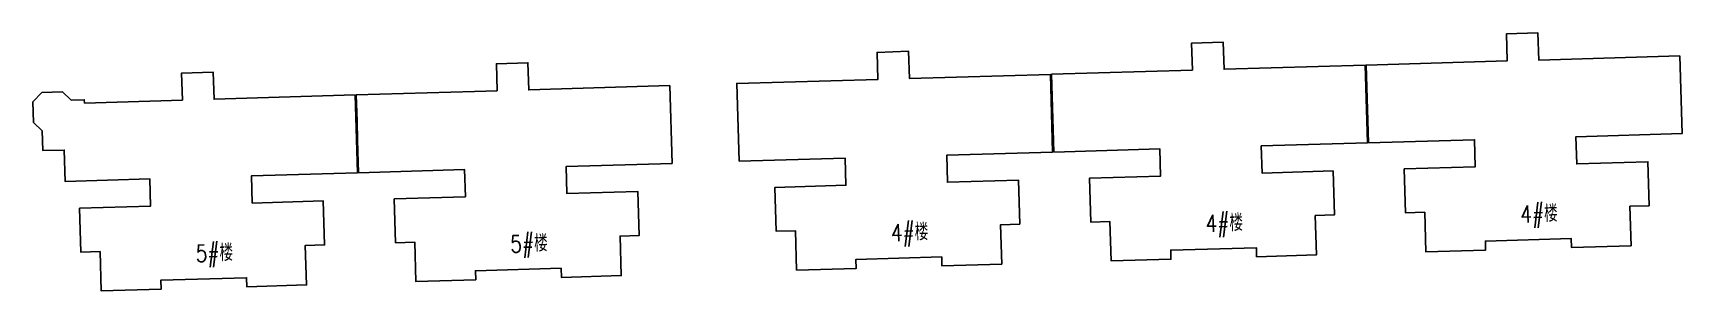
# Model space of a CAD drawing. Extents: x 475 to 1388, y 546 to 1154.
# Drawn here: x 594.3 to 740.5, y 545.6 to 568.4 of the extents above; entities that cross this region are included whole.
import ezdxf

# ---------------------------------------------------------------- set-up
doc = ezdxf.new("R2010")
doc.units = 0
doc.header["$LTSCALE"] = 1000
doc.header["$MEASUREMENT"] = 0
doc.layers.add('外墙', color=42, linetype='Continuous')
doc.layers.add('建筑型号', color=2, linetype='Continuous', lineweight=18)
doc.styles.add('_HZTXT', font='txt.shx', dxfattribs={"width": 0.8, "bigfont": 'hztxt.shx'})

msp = doc.modelspace()

# ---------------------------------------------------------------- texts
at = {"layer": '建筑型号', "color": 0, "style": '_HZTXT', "width": 0.8}
for s, p in [('4#楼', (698.29, 550.8)), ('4#楼', (726.18, 551.62)), ('4#楼', (670.4, 549.98)), ('5#楼', (608.79, 548.14)), ('5#楼', (636.67, 548.98))]:
    msp.add_text(s, height=1.5, rotation=1.7114, dxfattribs=at).set_placement(p)

# ---------------------------------------------------------------- linework, layer by layer
at = {"layer": '外墙', "color": 2, "ltscale": 0.1}
for points in [[(684.81, 557.89), (694.21, 558.16), (694.28, 555.76), (687.98, 555.58), (688.09, 551.68), (689.79, 551.73), (689.9, 548.23), (695.19, 548.39), (695.17, 549.19), (702.77, 549.41), (702.79, 548.61), (708.09, 548.77), (707.99, 552.26), (709.68, 552.31), (709.57, 556.21), (703.27, 556.03), (703.2, 558.43), (712.6, 558.7), (712.4, 565.6), (699.9, 565.23), (699.83, 567.63), (697.03, 567.55), (697.1, 565.15), (684.61, 564.79)], [(712.7, 558.7), (722.1, 558.98), (722.17, 556.58), (715.87, 556.4), (715.98, 552.5), (717.68, 552.55), (717.78, 549.05), (723.08, 549.2), (723.06, 550), (730.65, 550.23), (730.68, 549.43), (735.98, 549.58), (735.87, 553.08), (737.57, 553.13), (737.46, 557.03), (731.16, 556.84), (731.09, 559.24), (740.49, 559.52), (740.29, 566.42), (727.79, 566.05), (727.72, 568.45), (724.92, 568.37), (724.99, 565.97), (712.5, 565.6)], [(633.48, 563.26), (622.99, 562.95), (623.03, 561.4), (623.06, 560.65), (623.11, 558.95), (623.19, 556.05), (632.59, 556.33), (632.66, 553.93), (626.36, 553.74), (626.48, 549.85), (628.18, 549.9), (628.28, 546.4), (633.58, 546.56), (633.56, 547.36), (641.15, 547.58), (641.18, 546.78), (646.48, 546.94), (646.37, 550.44), (648.07, 550.49), (647.95, 554.39), (641.66, 554.2), (641.59, 556.6), (650.98, 556.88), (650.78, 563.78), (638.28, 563.4), (638.21, 565.8), (635.41, 565.72), (635.48, 563.32)], [(656.92, 557.07), (666.32, 557.35), (666.39, 554.95), (660.09, 554.76), (660.21, 550.87), (661.91, 550.91), (662.01, 547.42), (667.31, 547.57), (667.28, 548.37), (674.88, 548.59), (674.9, 547.79), (680.2, 547.95), (680.1, 551.45), (681.8, 551.5), (681.68, 555.4), (675.39, 555.21), (675.32, 557.61), (684.71, 557.89), (684.51, 564.78), (672.01, 564.42), (671.94, 566.82), (669.15, 566.73), (669.22, 564.33), (656.72, 563.97)], [(598.9, 562.23), (598.89, 562.53), (597.73, 562.49), (596.96, 563.22), (595.13, 563.17), (594.34, 562.33), (594.4, 560.5), (595.17, 559.77), (595.22, 558.02), (597.12, 558.07), (597.21, 555.27), (604.7, 555.5), (604.77, 553.1), (598.48, 552.91), (598.59, 549.01), (600.29, 549.06), (600.4, 545.57), (605.69, 545.72), (605.67, 546.52), (613.27, 546.75), (613.29, 545.95), (618.59, 546.11), (618.48, 549.61), (620.18, 549.66), (620.07, 553.56), (613.77, 553.37), (613.7, 555.77), (623.09, 556.05), (622.89, 562.95), (610.39, 562.57), (610.32, 564.97), (607.52, 564.89), (607.59, 562.49)]]:
    msp.add_lwpolyline(points, close=True, dxfattribs=at)

msp.set_redraw_order([(e.dxf.handle, doc.entitydb.next_handle()) for e in msp.query("TEXT MTEXT ATTDEF DIMENSION ARC_DIMENSION")])  # texts and dimensions are drawn at this point

doc.saveas('drawing.dxf')
